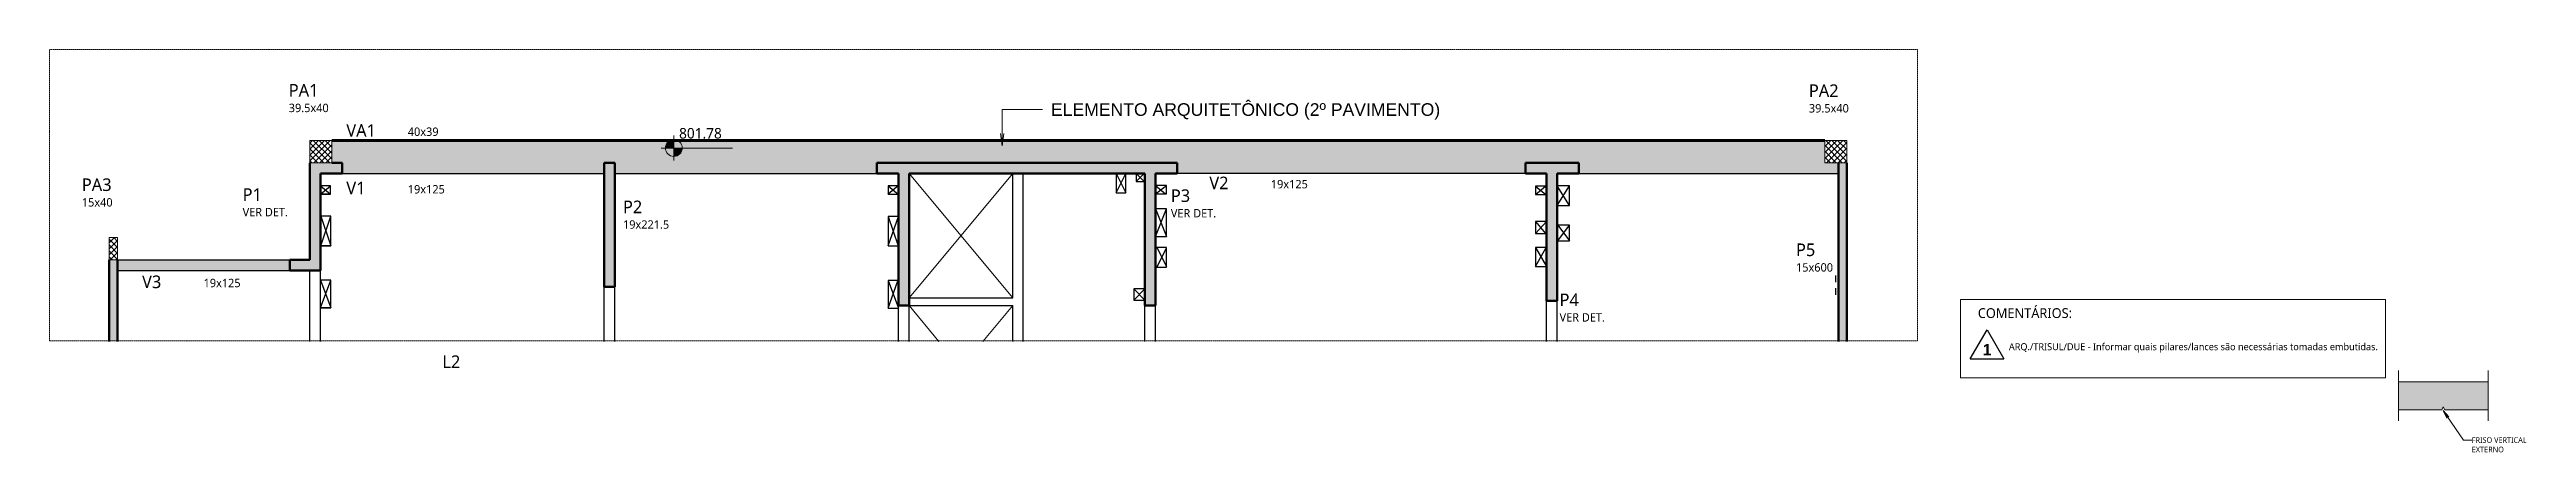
# Model space of a CAD drawing. Header units: centimetres. Extents: x -2198 to 42786, y -3196 to 88064.
# Drawn here: x 38357 to 42786, y 190 to 909 of the extents above; entities that cross this region are included whole.
import ezdxf

# ---------------------------------------------------------------- set-up
doc = ezdxf.new("R2010")
doc.units = ezdxf.units.CM
doc.linetypes.add('Hidden', pattern=[0.714375, 0.47625, -0.238125])
doc.layers.add('A-DETL', color=7, linetype='Continuous', lineweight=18, true_color=0x00a600)
for name, color, linetype, lineweight in [('A-DETL-GENF', 7, 'Continuous', 18), ('A-DETL-THIN', 7, 'Continuous', 25), ('A-FLOR', 7, 'Continuous', 25), ('A-FLOR-IDEN', 7, 'Continuous', 9), ('G-ANNO-DIMS', 7, 'Continuous', 9), ('G-ANNO-TEXT', 7, 'Continuous', 9), ('S-BEAM', 7, 'Continuous', 25), ('S-BEAM-IDEN', 7, 'Continuous', 9), ('S-COLS', 7, 'Continuous', 25), ('S-COLS-IDEN', 7, 'Continuous', 9)]:
    doc.layers.add(name, color=color, linetype=linetype, lineweight=lineweight)
doc.styles.add('Arial_5', font='arial.ttf', dxfattribs={"height": 22.5})
doc.styles.add('Arial_B', font='', dxfattribs={"height": 20})
doc.styles.add('Gadugi', font='gadugi.ttf', dxfattribs={"height": 15})
doc.styles.add('Gadugi_1', font='gadugi.ttf', dxfattribs={"height": 10})
doc.styles.add('Gadugi_2', font='gadugi.ttf', dxfattribs={"height": 0.2})
doc.styles.add('Gadugi_4', font='gadugi.ttf', dxfattribs={"height": 22.5})
doc.styles.add('Gadugi_5', font='gadugi.ttf', dxfattribs={"height": 12.5})
doc.styles.add('Gadugi_8', font='gadugi.ttf', dxfattribs={"height": 18.75})
doc.styles.add('Gadugi_9', font='gadugi.ttf', dxfattribs={"height": 17.5})
doc.styles.get('Arial_B').set_extended_font_data('Arial', bold=True)
pattern_1 = [(45, (40222.384, 0), (-5.3033, 5.3033), []), (135, (40222.384, 0), (-5.3033, -5.3033), [])]

msp = doc.modelspace()

# ---------------------------------------------------------------- texts
at = {"layer": 'A-FLOR-IDEN', "insert": (39059.2, 363.27), "char_height": 22.5, "width": 39.0823, "attachment_point": 1, "style": 'Gadugi_4'}
msp.add_mtext('L2', dxfattribs=at)
at = {"layer": 'G-ANNO-DIMS', "insert": (39482.46, 769.2), "char_height": 18.75, "width": 91.9378, "attachment_point": 1, "line_spacing_factor": 1.02016, "style": 'Gadugi_8'}
msp.add_mtext('801.78', dxfattribs=at)
at = {"layer": 'G-ANNO-TEXT', "attachment_point": 1}
for s, insert, char_height, width, style in [('ELEMENTO ARQUITETÔNICO (2º PAVIMENTO)', (40147.43, 813.43), 22.5, 856.2022, 'Arial_5'), ('COMENTÁRIOS:', (41804.83, 447.48), 17.5, 212.0463, 'Gadugi_9'), ('FRISO VERTICAL', (42687.99, 217.06), 10, 123.8607, 'Gadugi_1'), ('EXTERNO', (42687.99, 200.19), 10, 72.9536, 'Gadugi_1')]:
    msp.add_mtext(s, dxfattribs=dict(at, insert=insert, char_height=char_height, width=width, style=style))
at = {"layer": 'G-ANNO-TEXT', "color": 1, "true_color": 0xff0000, "attachment_point": 1}
for s, insert, char_height, width, style in [('\\fArial|b1|i0|c0|p34|;1', (41813.66, 383.56), 20, 18.8397, 'Arial_B'), ('ARQ./TRISUL/DUE - Informar quais pilares/lances são necessárias tomadas embutidas.', (41860.36, 384.99), 12.5, 803.2909, 'Gadugi_5')]:
    msp.add_mtext(s, dxfattribs=dict(at, insert=insert, char_height=char_height, width=width, style=style))
at = {"layer": 'S-BEAM-IDEN', "attachment_point": 1}
for s, insert, char_height, width, style in [('VA1', (38887.43, 776.03), 22.5, 69.7468, 'Gadugi_4'), ('40x39', (38997.37, 770.12), 15, 67.3417, 'Gadugi'), ('V1', (38887.43, 673.25), 22.5, 45.0949, 'Gadugi_4'), ('19x125', (38997.37, 667.35), 15, 81.1709, 'Gadugi'), ('V2', (40430.63, 682.39), 22.5, 45.0949, 'Gadugi_4'), ('19x125', (40540.58, 676.48), 15, 81.1709, 'Gadugi'), ('V3', (38522.22, 505.85), 22.5, 45.0949, 'Gadugi_4'), ('19x125', (38632.17, 499.95), 15, 81.1709, 'Gadugi')]:
    msp.add_mtext(s, dxfattribs=dict(at, insert=insert, char_height=char_height, width=width, style=style))
at = {"layer": 'S-COLS-IDEN', "attachment_point": 1}
for s, insert, char_height, width, style in [('PA1', (38784.51, 847.82), 22.5, 67.3417, 'Gadugi_4'), ('PA2', (41502.72, 847.17), 22.5, 67.3417, 'Gadugi_4'), ('39.5x40', (38784.51, 812.58), 15, 86.5822, 'Gadugi'), ('39.5x40', (41502.72, 811.93), 15, 86.5822, 'Gadugi'), ('PA3', (38414.49, 679.24), 22.5, 67.3417, 'Gadugi_4'), ('15x40', (38414.49, 644), 15, 67.3417, 'Gadugi'), ('P1', (38702, 661.67), 22.5, 42.6899, 'Gadugi_4'), ('P2', (39382.15, 639.62), 22.5, 42.6899, 'Gadugi_4'), ('P3', (40361.85, 659.66), 22.5, 42.6899, 'Gadugi_4'), ('19x221.5', (39382.15, 604.38), 15, 100.4114, 'Gadugi'), ('P5', (41479.67, 563.03), 22.5, 42.6899, 'Gadugi_4'), ('15x600', (41479.67, 527.8), 15, 81.1709, 'Gadugi'), ('P4', (41056.91, 473.71), 22.5, 42.6899, 'Gadugi_4')]:
    msp.add_mtext(s, dxfattribs=dict(at, insert=insert, char_height=char_height, width=width, style=style))

# ---------------------------------------------------------------- blocks, each defined once
blk = doc.blocks.new('PED_TAG_PILAR_R04 - PILAR VER DET_-2523782-VARIANTE B - 2º PAVIMENTO')
at = {"layer": 'S-COLS-IDEN', "insert": (0.115, -0.633), "char_height": 0.2, "width": 1.37089, "attachment_point": 1, "style": 'Gadugi_2'}
blk.add_mtext('VER DET.', dxfattribs=at)
blk = doc.blocks.new('Elevações de ponto - M_Cota de elevação - Alvo preenchido-10609-VARIANTE B - 2º PAVIMENTO')
at = {"layer": 'G-ANNO-DIMS'}
h = blk.add_hatch(color=256, dxfattribs=at)
edge = h.paths.add_edge_path(flags=0)
edge.add_line((0, 0), (-0.2, 0))
edge.add_arc((0, 0), 0.2, 90, 180, ccw=False)
edge.add_line((0, 0.2), (0, 0))
h = blk.add_hatch(color=256, dxfattribs=at)
edge = h.paths.add_edge_path(flags=0)
edge.add_line((0, 0), (0.2, 0))
edge.add_arc((0, 0), 0.2, 270, 360, ccw=False)
edge.add_line((0, -0.2), (0, 0))
for p, q in [((-0.3, 0), (1.4, 0)), ((0, -0.3), (0, 0.3))]:
    blk.add_line(p, q, dxfattribs=at)
blk.add_circle((0, 0), 0.2, dxfattribs=at)

# ---------------------------------------------------------------- hatches: boundary and pattern name
at = {"layer": 'A-DETL-GENF', "true_color": 0x0000ff}
h = msp.add_hatch(dxfattribs=at)
h.set_pattern_fill('FP_3', color=5, style=0, pattern_type=2)
h.set_pattern_definition(pattern_1)
h.paths.add_polyline_path([(38841.02, 707.12), (38861.52, 707.12), (38861.52, 747.12), (38822.02, 747.12), (38822.02, 707.12)], flags=0)
h = msp.add_hatch(dxfattribs=at)
h.set_pattern_fill('FP_3', color=5, style=0, pattern_type=2)
h.set_pattern_definition(pattern_1)
h.paths.add_polyline_path([(41570.53, 707.12), (41570.53, 747.12), (41531.03, 747.12), (41531.04, 707.12), (41555.53, 707.12)], flags=0)
h = msp.add_hatch(dxfattribs=at)
h.set_pattern_fill('FP_3', color=5, style=0, pattern_type=2)
h.set_pattern_definition(pattern_1)
h.paths.add_polyline_path([(38478.52, 533.55), (38478.52, 573.55), (38463.52, 573.55), (38463.52, 533.55)], flags=0)
at = {"layer": 'A-DETL-GENF', "true_color": 0xa6a6a6}
msp.add_hatch(color=253, dxfattribs=at).paths.add_polyline_path([(42557.1, 266.26), (42634.6, 266.26), (42637.1, 271.26), (42639.6, 266.26), (42717.1, 266.26), (42717.1, 316.26), (42557.1, 316.26), (42557.1, 271.26)], flags=0)
at = {"layer": 'S-BEAM', "true_color": 0xffffcc}
msp.add_hatch(color=7, dxfattribs=at).paths.add_polyline_path([(40373.26, 707.12), (41531.03, 707.12), (41531.03, 747.12), (38861.52, 747.12), (38861.52, 707.12), (40334.52, 707.12)], flags=0)
at = {"layer": 'S-BEAM', "true_color": 0xccffcc}
for points in [[(39183.72, 688.12), (39348.52, 688.12), (39348.52, 707.12), (38879.77, 707.12), (38879.77, 688.12)], [(39836.27, 688.12), (39836.27, 707.12), (39367.52, 707.12), (39367.52, 688.12), (39607.87, 688.12)], [(40996.28, 688.12), (40996.28, 707.12), (40373.26, 707.12), (40373.26, 688.12), (40859.78, 688.12)], [(41531.04, 688.12), (41555.53, 688.12), (41555.53, 707.12), (41091.28, 707.12), (41091.28, 688.12), (41531.03, 688.12)], [(38786.27, 514.55), (38786.27, 533.55), (38478.52, 533.55), (38478.52, 514.55)]]:
    msp.add_hatch(color=254, dxfattribs=at).paths.add_polyline_path(points, flags=0)
at = {"layer": 'S-COLS', "true_color": 0x808080}
for points in [[(38841.02, 514.55), (38841.02, 688.12), (38879.77, 688.12), (38879.77, 707.12), (38822.02, 707.12), (38822.02, 533.55), (38786.27, 533.55), (38786.27, 514.55), (38822.02, 514.55)], [(39348.52, 485.65), (39367.52, 485.65), (39367.52, 707.12), (39348.52, 707.12), (39348.52, 497.02)], [(40334.52, 452.12), (40334.52, 688.12), (40373.26, 688.12), (40373.26, 707.12), (39836.27, 707.12), (39836.27, 688.12), (39875.02, 688.12), (39875.02, 452.12), (39894.02, 452.12), (39894.02, 688.12), (40315.52, 688.12), (40315.52, 452.12)], [(41052.53, 460.55), (41052.53, 688.12), (41091.28, 688.12), (41091.28, 707.12), (40996.28, 707.12), (40996.28, 688.12), (41033.53, 688.12), (41033.53, 460.55)], [(41570.53, 388.08), (41570.53, 707.12), (41555.53, 707.12), (41555.53, 388.08)], [(38478.52, 388.08), (38478.52, 533.55), (38463.52, 533.55), (38463.52, 388.08)]]:
    msp.add_hatch(color=8, dxfattribs=at).paths.add_polyline_path(points, flags=0)

# ---------------------------------------------------------------- linework, layer by layer
at = {"layer": 'A-DETL', "color": 7, "linetype": 'Hidden'}
for p, q in [((38356.75, 909.17), (41696.75, 909.17)), ((38356.75, 389.17), (38356.75, 909.17)), ((41696.75, 909.17), (41696.75, 389.17)), ((41696.75, 389.17), (38356.75, 389.17))]:
    msp.add_line(p, q, dxfattribs=at)
at = {"layer": 'A-DETL', "color": 7}
for p, q in [((38861.52, 747.12), (38822.02, 747.12)), ((38822.02, 747.12), (38822.02, 707.12)), ((38861.52, 707.12), (38861.52, 747.12)), ((41570.53, 747.12), (41531.03, 747.12)), ((41531.03, 747.12), (41531.03, 707.12)), ((41570.53, 707.12), (41570.53, 747.12)), ((38822.02, 707.12), (38861.52, 707.12)), ((40079.02, 688.12), (39894.02, 466.12)), ((39894.02, 688.12), (40079.02, 466.12)), ((41531.03, 707.12), (41570.53, 707.12)), ((38478.52, 573.55), (38463.52, 573.55)), ((38463.52, 573.55), (38463.52, 533.55)), ((38463.52, 533.55), (38478.52, 533.55)), ((38478.52, 533.55), (38478.52, 573.55)), ((39894.02, 452.12), (39947.15, 388.08)), ((40079.02, 452.12), (40025.89, 388.08)), ((41773.75, 463), (42533.75, 463)), ((41773.75, 323), (41773.75, 463)), ((42533.75, 463), (42533.75, 323)), ((42533.75, 323), (41773.75, 323)), ((42557.1, 246.26), (42557.1, 336.26)), ((42717.1, 316.26), (42557.1, 316.26)), ((42557.1, 316.26), (42557.1, 266.26)), ((42717.1, 246.26), (42717.1, 336.26)), ((42717.1, 266.26), (42717.1, 316.26)), ((42557.1, 266.26), (42634.6, 266.26)), ((42634.6, 266.26), (42637.1, 271.26)), ((42637.1, 271.26), (42639.6, 266.26)), ((42639.6, 266.26), (42717.1, 266.26))]:
    msp.add_line(p, q, dxfattribs=at)
at = {"layer": 'A-DETL-THIN'}
for p, q in [((38841.02, 666.11), (38859.02, 651.33)), ((38841.02, 651.33), (38859.02, 666.11)), ((39856.03, 651.33), (39875.02, 667.16)), ((39856.27, 666.11), (39875.02, 650.49)), ((40264, 688.12), (40281.41, 653.48)), ((40264, 653.48), (40281.41, 688.12)), ((40299.73, 688.12), (40314.34, 673.51)), ((40299.73, 673.51), (40314.34, 688.12)), ((40334.52, 666.36), (40352.26, 651.58)), ((40334.52, 651.58), (40354.02, 666.36)), ((41014.02, 665.47), (41032.37, 650.61)), ((41014.02, 650.61), (41031.73, 665.47)), ((41052.53, 630.55), (41074.52, 665.85)), ((41074.52, 630.55), (41052.53, 665.85)), ((38859.02, 651.33), (38841.02, 651.33)), ((40334.52, 625.02), (40354.02, 575.25)), ((40334.52, 575.25), (40354.02, 625.02)), ((38842.02, 611.81), (38860.02, 559.1)), ((38842.02, 559.1), (38860.02, 611.81)), ((39856.27, 611.17), (39874.2, 559.1)), ((39856.27, 559.1), (39875.02, 611.17)), ((41014.02, 602.07), (41031.96, 580.69)), ((41014.02, 580.69), (41033.53, 602.07)), ((41053.94, 595.81), (41074.52, 567.67)), ((41054.06, 567.67), (41074.52, 595.81)), ((38860.02, 559.1), (38842.02, 559.1)), ((40337.02, 555.8), (40354.02, 521.98)), ((40337.02, 520.81), (40354.02, 554.63)), ((41014.02, 555.82), (41033.53, 521.81)), ((41014.02, 521.81), (41032.87, 555.82)), ((38841.02, 497.68), (38860.02, 447.92)), ((38841.02, 447.92), (38860.02, 497.68)), ((39856.27, 497.02), (39875.02, 447.67)), ((39856.27, 447.67), (39873.89, 496.6)), ((41550.53, 506.12), (41550.53, 494.12)), ((38860.02, 447.92), (38841.02, 447.92)), ((40295.52, 482.05), (40315.52, 462.05)), ((40295.52, 462.05), (40315.52, 482.05)), ((41550.53, 483.2), (41550.53, 471.2)), ((41791.28, 356.96), (41821.28, 408.92)), ((41821.28, 408.92), (41851.28, 356.96)), ((41791.28, 356.96), (41851.28, 356.96))]:
    msp.add_line(p, q, dxfattribs=at)
at = {"layer": 'A-FLOR'}
for p, q in [((38859.02, 666.11), (38841.02, 666.11)), ((38859.02, 651.33), (38859.02, 666.11)), ((39875.02, 666.11), (39856.27, 666.11)), ((39856.27, 666.11), (39856.27, 651.33)), ((40264, 688.12), (40264, 653.48)), ((40281.41, 653.48), (40281.41, 688.12)), ((40299.73, 688.12), (40299.73, 673.51)), ((40299.73, 673.51), (40315.52, 673.51)), ((40354.02, 666.36), (40334.52, 666.36)), ((40354.02, 651.58), (40354.02, 666.36)), ((41033.53, 665.47), (41014.02, 665.47)), ((41014.02, 665.47), (41014.02, 650.61)), ((41074.52, 665.85), (41052.53, 665.85)), ((41074.52, 630.55), (41074.52, 665.85)), ((38841.02, 651.33), (38859.02, 651.33)), ((39856.27, 651.33), (39875.02, 651.33)), ((40264, 653.48), (40281.41, 653.48)), ((40334.52, 651.58), (40354.02, 651.58)), ((40354.02, 625.02), (40334.52, 625.02)), ((40354.02, 575.25), (40354.02, 625.02)), ((41014.02, 650.61), (41033.53, 650.61)), ((41052.53, 630.55), (41074.52, 630.55)), ((38860.02, 611.81), (38842.02, 611.81)), ((38842.02, 611.81), (38842.02, 559.1)), ((38860.02, 559.1), (38860.02, 611.81)), ((39875.02, 611.17), (39856.27, 611.17)), ((39856.27, 611.17), (39856.27, 559.1)), ((41033.53, 602.07), (41014.02, 602.07)), ((41014.02, 602.07), (41014.02, 580.69)), ((41014.02, 580.69), (41033.53, 580.69)), ((41074.52, 595.81), (41052.53, 595.81)), ((41074.52, 567.67), (41074.52, 595.81)), ((38842.02, 559.1), (38860.02, 559.1)), ((39856.27, 559.1), (39875.02, 559.1)), ((40334.52, 575.25), (40354.02, 575.25)), ((40354.02, 555.8), (40334.52, 555.8)), ((40354.02, 520.81), (40354.02, 555.8)), ((41033.53, 555.82), (41014.02, 555.82)), ((41014.02, 555.82), (41014.02, 521.81)), ((41052.53, 567.67), (41074.52, 567.67)), ((38860.02, 497.68), (38841.02, 497.68)), ((38860.02, 447.92), (38860.02, 497.68)), ((39875.02, 497.02), (39856.27, 497.02)), ((39856.27, 497.02), (39856.27, 447.67)), ((40334.52, 520.81), (40354.02, 520.81)), ((41014.02, 521.81), (41033.53, 521.81)), ((38841.02, 447.92), (38860.02, 447.92)), ((39856.27, 447.67), (39875.02, 447.67)), ((40315.52, 482.05), (40295.52, 482.05)), ((40295.52, 482.05), (40295.52, 462.05)), ((40295.52, 462.05), (40315.52, 462.05))]:
    msp.add_line(p, q, dxfattribs=at)
at = {"layer": 'G-ANNO-TEXT'}
for p, q in [((40059.94, 802.18), (40132.43, 802.18)), ((40059.94, 737.18), (40059.94, 802.18)), ((40059.94, 737.18), (40056.98, 759.68)), ((40059.94, 737.18), (40062.9, 759.68)), ((42636.66, 264.6), (42646.82, 253.4)), ((42636.66, 264.6), (42643.57, 251.15)), ((42636.66, 264.6), (42673.04, 212.06)), ((42673.04, 212.06), (42687.99, 212.06))]:
    msp.add_line(p, q, dxfattribs=at)
at = {"layer": 'S-BEAM', "color": 190, "lineweight": 70, "true_color": 0x8000ff}
msp.add_line((38861.52, 747.12), (41531.03, 747.12), dxfattribs=at)
at = {"layer": 'S-BEAM'}
for p, q in [((38879.77, 688.12), (39348.52, 688.12)), ((39367.52, 688.12), (39836.27, 688.12)), ((40079.02, 466.12), (40079.02, 688.12)), ((40098.02, 388.08), (40098.02, 688.12)), ((40996.28, 688.12), (40373.26, 688.12)), ((41091.28, 688.12), (41555.53, 688.12)), ((38478.52, 533.55), (38786.27, 533.55)), ((38478.52, 514.55), (38786.27, 514.55)), ((38822.02, 388.08), (38822.02, 514.55)), ((38841.02, 388.08), (38841.02, 514.55)), ((39348.52, 388.08), (39348.52, 485.65)), ((39367.52, 388.08), (39367.52, 485.65)), ((39875.02, 388.08), (39875.02, 452.12)), ((39894.02, 466.12), (40079.02, 466.12)), ((39894.02, 388.08), (39894.02, 452.12)), ((39894.02, 452.12), (40079.02, 452.12)), ((40079.02, 388.08), (40079.02, 452.12)), ((40315.52, 388.08), (40315.52, 452.12)), ((40334.52, 388.08), (40334.52, 452.12)), ((41033.53, 388.08), (41033.53, 460.55)), ((41052.53, 388.08), (41052.53, 460.55))]:
    msp.add_line(p, q, dxfattribs=at)
at = {"layer": 'S-COLS', "lineweight": 50}
for p, q in [((38822.02, 533.55), (38822.02, 707.12)), ((38879.77, 688.12), (38841.02, 688.12)), ((38841.02, 688.12), (38841.02, 514.55)), ((38861.52, 707.12), (38879.77, 707.12)), ((38879.77, 707.12), (38879.77, 688.12)), ((39348.52, 485.65), (39348.52, 707.12)), ((39348.52, 707.12), (39367.52, 707.12)), ((39367.52, 707.12), (39367.52, 485.65)), ((39836.27, 707.12), (40373.26, 707.12)), ((39836.27, 688.12), (39836.27, 707.12)), ((39875.02, 688.12), (39836.27, 688.12)), ((39875.02, 452.12), (39875.02, 688.12)), ((40315.52, 688.12), (39894.02, 688.12)), ((39894.02, 688.12), (39894.02, 452.12)), ((40315.52, 452.12), (40315.52, 688.12)), ((40373.26, 688.12), (40334.52, 688.12)), ((40334.52, 688.12), (40334.52, 452.12)), ((40373.26, 707.12), (40373.26, 688.12)), ((40996.28, 707.12), (41091.28, 707.12)), ((40996.28, 688.12), (40996.28, 707.12)), ((41033.53, 688.12), (40996.28, 688.12)), ((41033.53, 460.55), (41033.53, 688.12)), ((41091.28, 688.12), (41052.53, 688.12)), ((41052.53, 688.12), (41052.53, 460.55)), ((41091.28, 707.12), (41091.28, 688.12)), ((41555.53, 388.08), (41555.53, 707.12)), ((41570.53, 707.12), (41570.53, 388.08)), ((38463.52, 388.08), (38463.52, 533.55)), ((38478.52, 533.55), (38478.52, 388.08)), ((38786.27, 514.55), (38786.27, 533.55)), ((38786.27, 533.55), (38822.02, 533.55)), ((38841.02, 514.55), (38786.27, 514.55)), ((39367.52, 485.65), (39348.52, 485.65)), ((39894.02, 452.12), (39875.02, 452.12)), ((40334.52, 452.12), (40315.52, 452.12)), ((41052.53, 460.55), (41033.53, 460.55))]:
    msp.add_line(p, q, dxfattribs=at)

# ---------------------------------------------------------------- block references
at = {"layer": 'G-ANNO-DIMS', "xscale": 74.99999999999996, "yscale": 74.99999999999996, "zscale": 74.99999999999996}
msp.add_blockref('Elevações de ponto - M_Cota de elevação - Alvo preenchido-10609-VARIANTE B - 2º PAVIMENTO', (39473.14, 733.46), dxfattribs=at)
at = {"layer": 'S-COLS-IDEN', "xscale": 74.99999999999996, "yscale": 74.99999999999996, "zscale": 74.99999999999996}
for p in [(38693.39, 674.03), (40353.24, 672.02), (41048.3, 486.07)]:
    msp.add_blockref('PED_TAG_PILAR_R04 - PILAR VER DET_-2523782-VARIANTE B - 2º PAVIMENTO', p, dxfattribs=at)

msp.set_redraw_order([(e.dxf.handle, doc.entitydb.next_handle()) for e in msp.query("TEXT MTEXT ATTDEF DIMENSION ARC_DIMENSION")])  # texts and dimensions are drawn at this point

doc.saveas('drawing.dxf')
